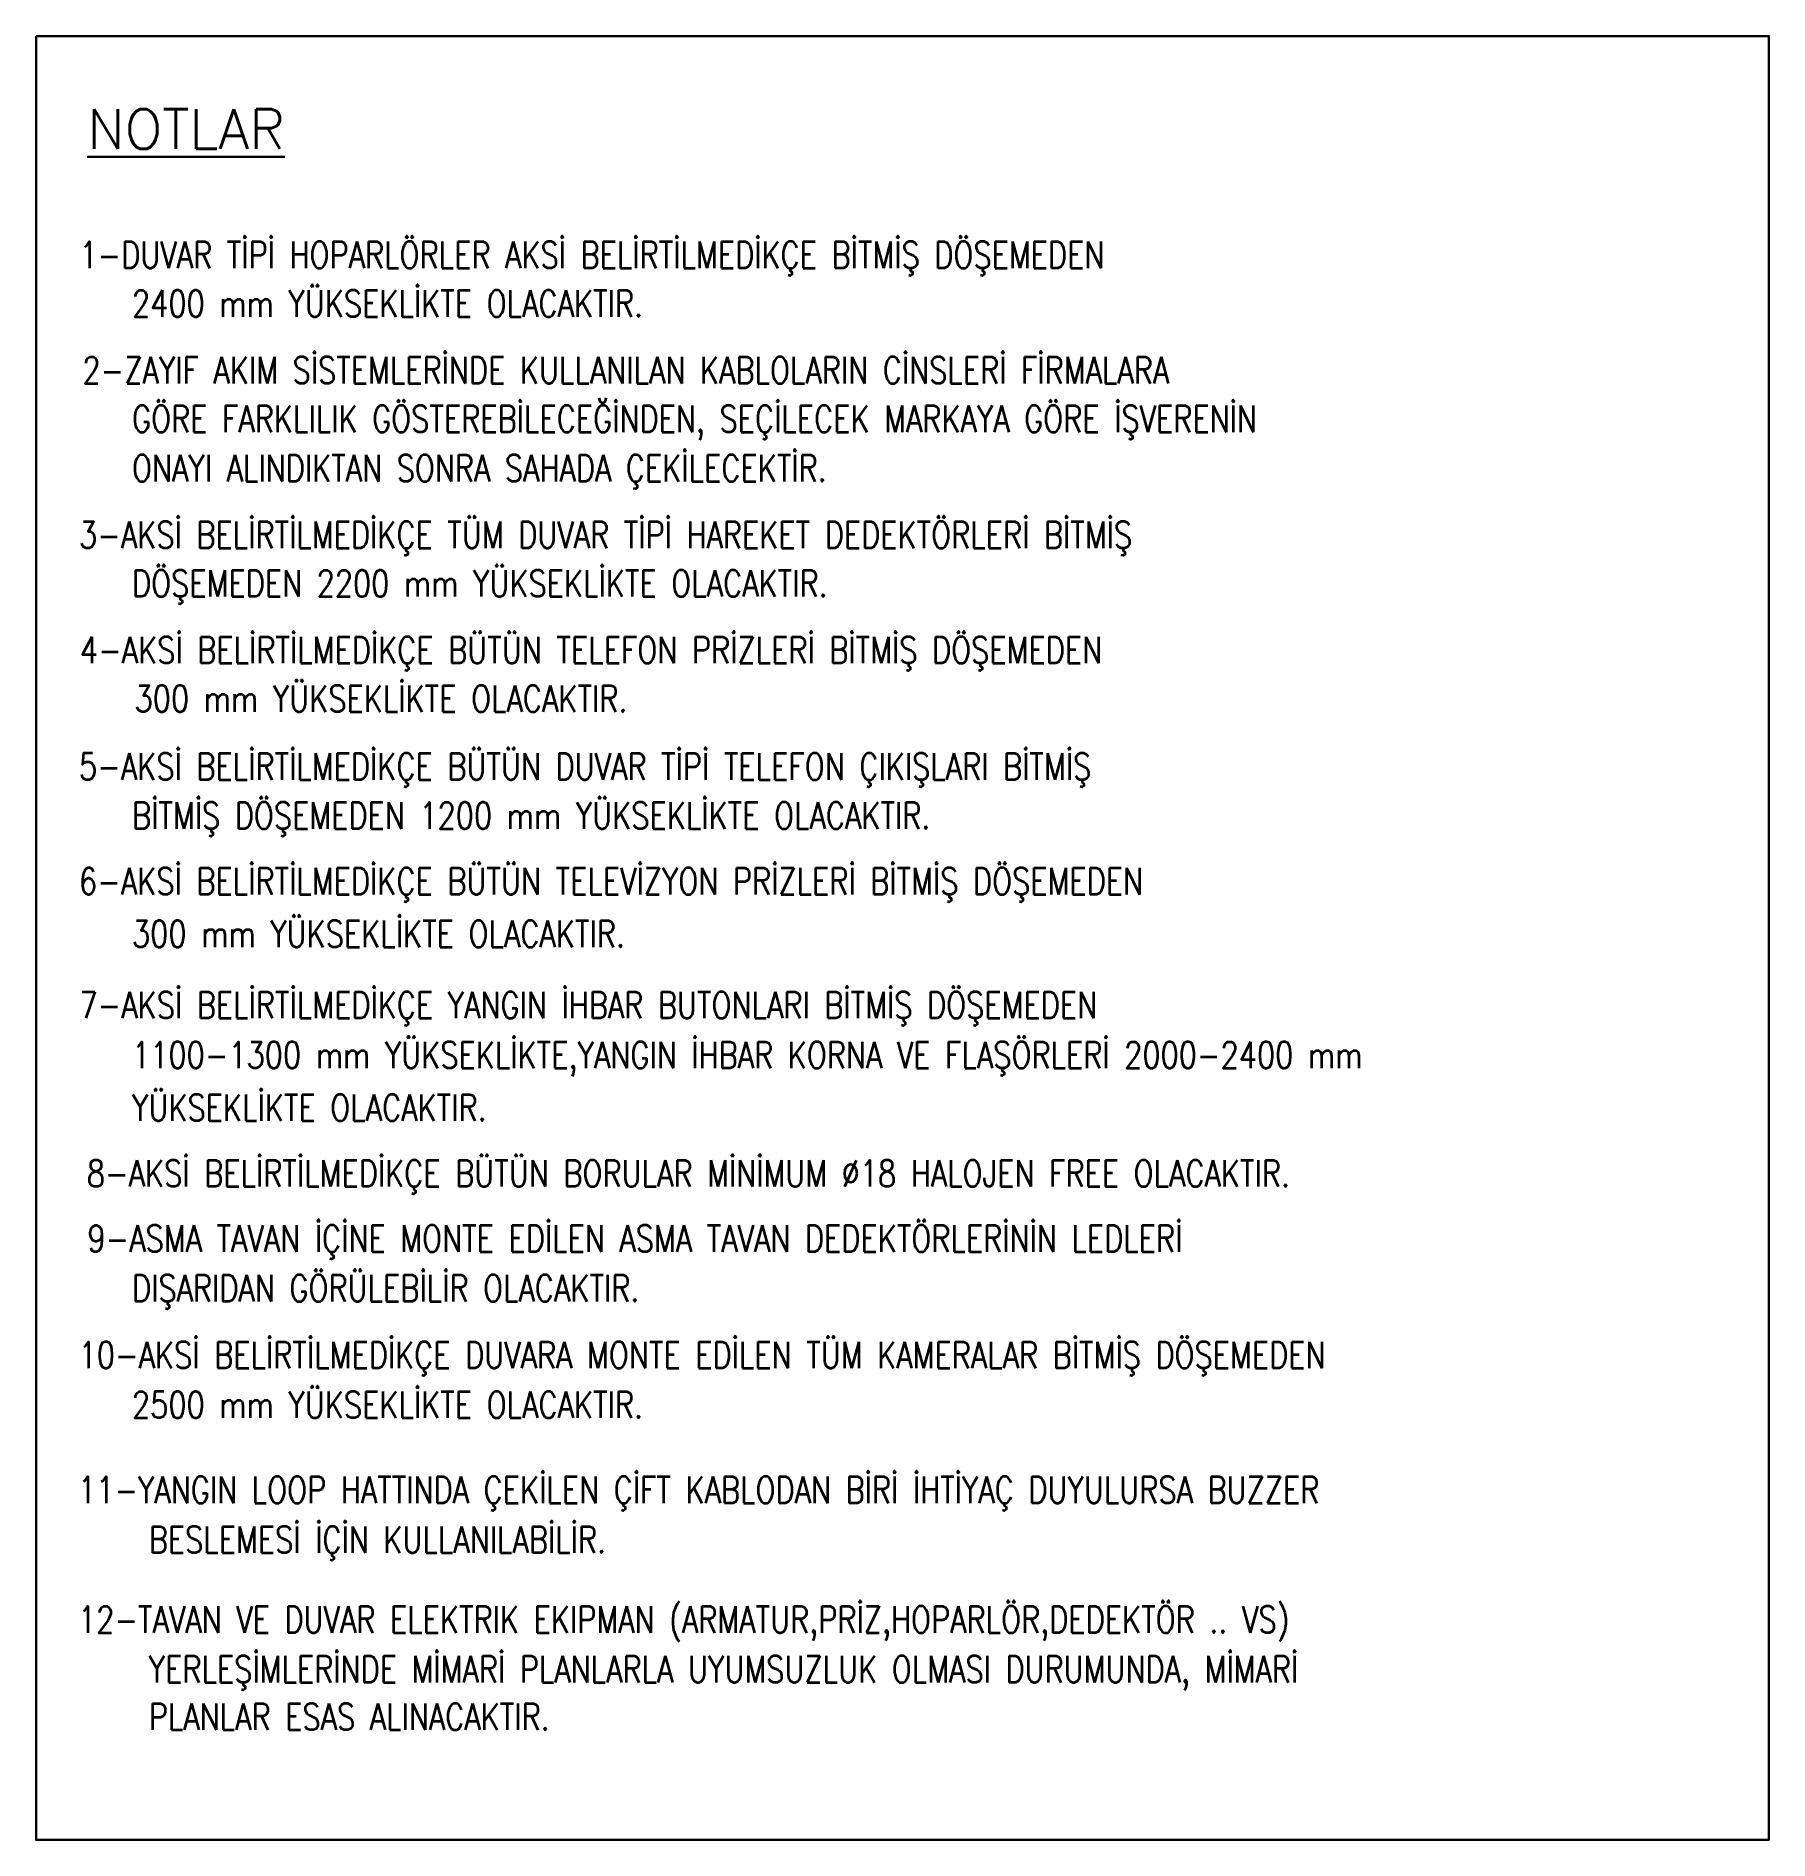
# Model space of a CAD drawing. Extents: x -3709 to 34962, y 0 to 8245.
# Drawn here: x -902 to -249, y 4388 to 5067 of the extents above; entities that cross this region are included whole.
import ezdxf

# ---------------------------------------------------------------- set-up
doc = ezdxf.new("R2010")
doc.units = 0
doc.layers.add('E-KABLO', color=7, linetype='Continuous', lineweight=30)
doc.layers.add('E-YAZI', color=7, linetype='Continuous', lineweight=30)
doc.styles.add('E-YAZI', font='txttw.shx')

msp = doc.modelspace()

# ---------------------------------------------------------------- texts
at = {"layer": 'E-YAZI', "color": 4, "style": 'E-YAZI'}
msp.add_text('%%uNOTLAR', height=15, dxfattribs=at).set_placement((-882.92, 5024.91, 0))
at = {"layer": 'E-YAZI', "color": 3, "style": 'E-YAZI', "width": 0.8}
for s, p in [('1-DUVAR TİPİ HOPARLÖRLER AKSİ BELİRTİLMEDİKÇE BİTMİŞ DÖŞEMEDEN', (-885.85, 4979.98, 0)), ('2400 mm YÜKSEKLİKTE OLACAKTIR.', (-866.03, 4961.66, 0)), ('2-ZAYIF AKIM SİSTEMLERİNDE KULLANILAN KABLOLARIN CİNSLERİ FİRMALARA', (-884.71, 4936.54, 0)), ('GÖRE FARKLILIK GÖSTEREBİLECEĞİNDEN, SEÇİLECEK MARKAYA GÖRE İŞVERENİN', (-866.03, 4918.22, 0)), ('ONAYI ALINDIKTAN SONRA SAHADA ÇEKİLECEKTİR.', (-866.03, 4899.6, 0)), ('3-AKSİ BELİRTİLMEDİKÇE TÜM DUVAR TİPİ HAREKET DEDEKTÖRLERİ BİTMİŞ', (-886.01, 4874.48, 0)), ('DÖŞEMEDEN 2200 mm YÜKSEKLİKTE OLACAKTIR.', (-866.03, 4856.16, 0)), ('4-AKSİ BELİRTİLMEDİKÇE BÜTÜN TELEFON PRİZLERİ BİTMİŞ DÖŞEMEDEN', (-885.68, 4831.04, 0)), ('300 mm YÜKSEKLİKTE OLACAKTIR.', (-865.06, 4812.72, 0)), ('5-AKSİ BELİRTİLMEDİKÇE BÜTÜN DUVAR TİPİ TELEFON ÇIKIŞLARI BİTMİŞ', (-886.01, 4787.17, 0)), ('BİTMİŞ DÖŞEMEDEN 1200 mm YÜKSEKLİKTE OLACAKTIR.', (-866.03, 4768.65, 0)), ('6-AKSİ BELİRTİLMEDİKÇE BÜTÜN TELEVİZYON PRİZLERİ BİTMİŞ DÖŞEMEDEN', (-886.01, 4743.88, 0)), ('300 mm YÜKSEKLİKTE OLACAKTIR.', (-866.03, 4724.09, 0)), ('7-AKSİ BELİRTİLMEDİKÇE YANGIN İHBAR BUTONLARI BİTMİŞ DÖŞEMEDEN', (-885.85, 4697.23, 0)), ('1100-1300 mm YÜKSEKLİKTE,YANGIN İHBAR KORNA VE FLAŞÖRLERİ 2000-2400 mm', (-866.03, 4678.39, 0)), ('YÜKSEKLİKTE OLACAKTIR.', (-866.03, 4658.55, 0)), ('8-AKSİ BELİRTİLMEDİKÇE BÜTÜN BORULAR MİNİMUM %%C18 HALOJEN FREE OLACAKTIR.', (-883.06, 4633.78, 0)), ('9-ASMA TAVAN İÇİNE MONTE EDİLEN ASMA TAVAN DEDEKTÖRLERİNİN LEDLERİ', (-882.85, 4609.23, 0)), ('DIŞARIDAN GÖRÜLEBİLİR OLACAKTIR.', (-866.03, 4590.48, 0)), ('10-AKSİ BELİRTİLMEDİKÇE DUVARA MONTE EDİLEN TÜM KAMERALAR BİTMİŞ DÖŞEMEDEN', (-886.15, 4565.31, 0)), ('2500 mm YÜKSEKLİKTE OLACAKTIR.', (-866.03, 4546.56, 0)), ('11-YANGIN LOOP HATTINDA ÇEKİLEN ÇİFT KABLODAN BİRİ İHTİYAÇ DUYULURSA BUZZER', (-886.39, 4514.47, 0)), ('BESLEMESİ İÇİN KULLANILABİLİR.', (-859.73, 4495.71, 0)), ('12-TAVAN VE DUVAR ELEKTRIK EKIPMAN (ARMATUR,PRİZ,HOPARLÖR,DEDEKTÖR .. VS)', (-886.39, 4465.61, 0)), ('YERLEŞİMLERİNDE MİMARİ PLANLARLA UYUMSUZLUK OLMASI DURUMUNDA, MİMARİ', (-859.73, 4446.85, 0)), ('PLANLAR ESAS ALINACAKTIR.', (-859.73, 4428.96, 0))]:
    msp.add_text(s, height=10, dxfattribs=at).set_placement(p)

# ---------------------------------------------------------------- linework, layer by layer
at = {"layer": 'E-KABLO'}
msp.add_lwpolyline([(-902.19, 5067.47), (-248.9, 5067.47), (-248.9, 4387.51), (-902.19, 4387.51)], close=True, dxfattribs=at)

msp.set_redraw_order([(e.dxf.handle, doc.entitydb.next_handle()) for e in msp.query("TEXT MTEXT ATTDEF DIMENSION ARC_DIMENSION")])  # texts and dimensions are drawn at this point

doc.saveas('drawing.dxf')
